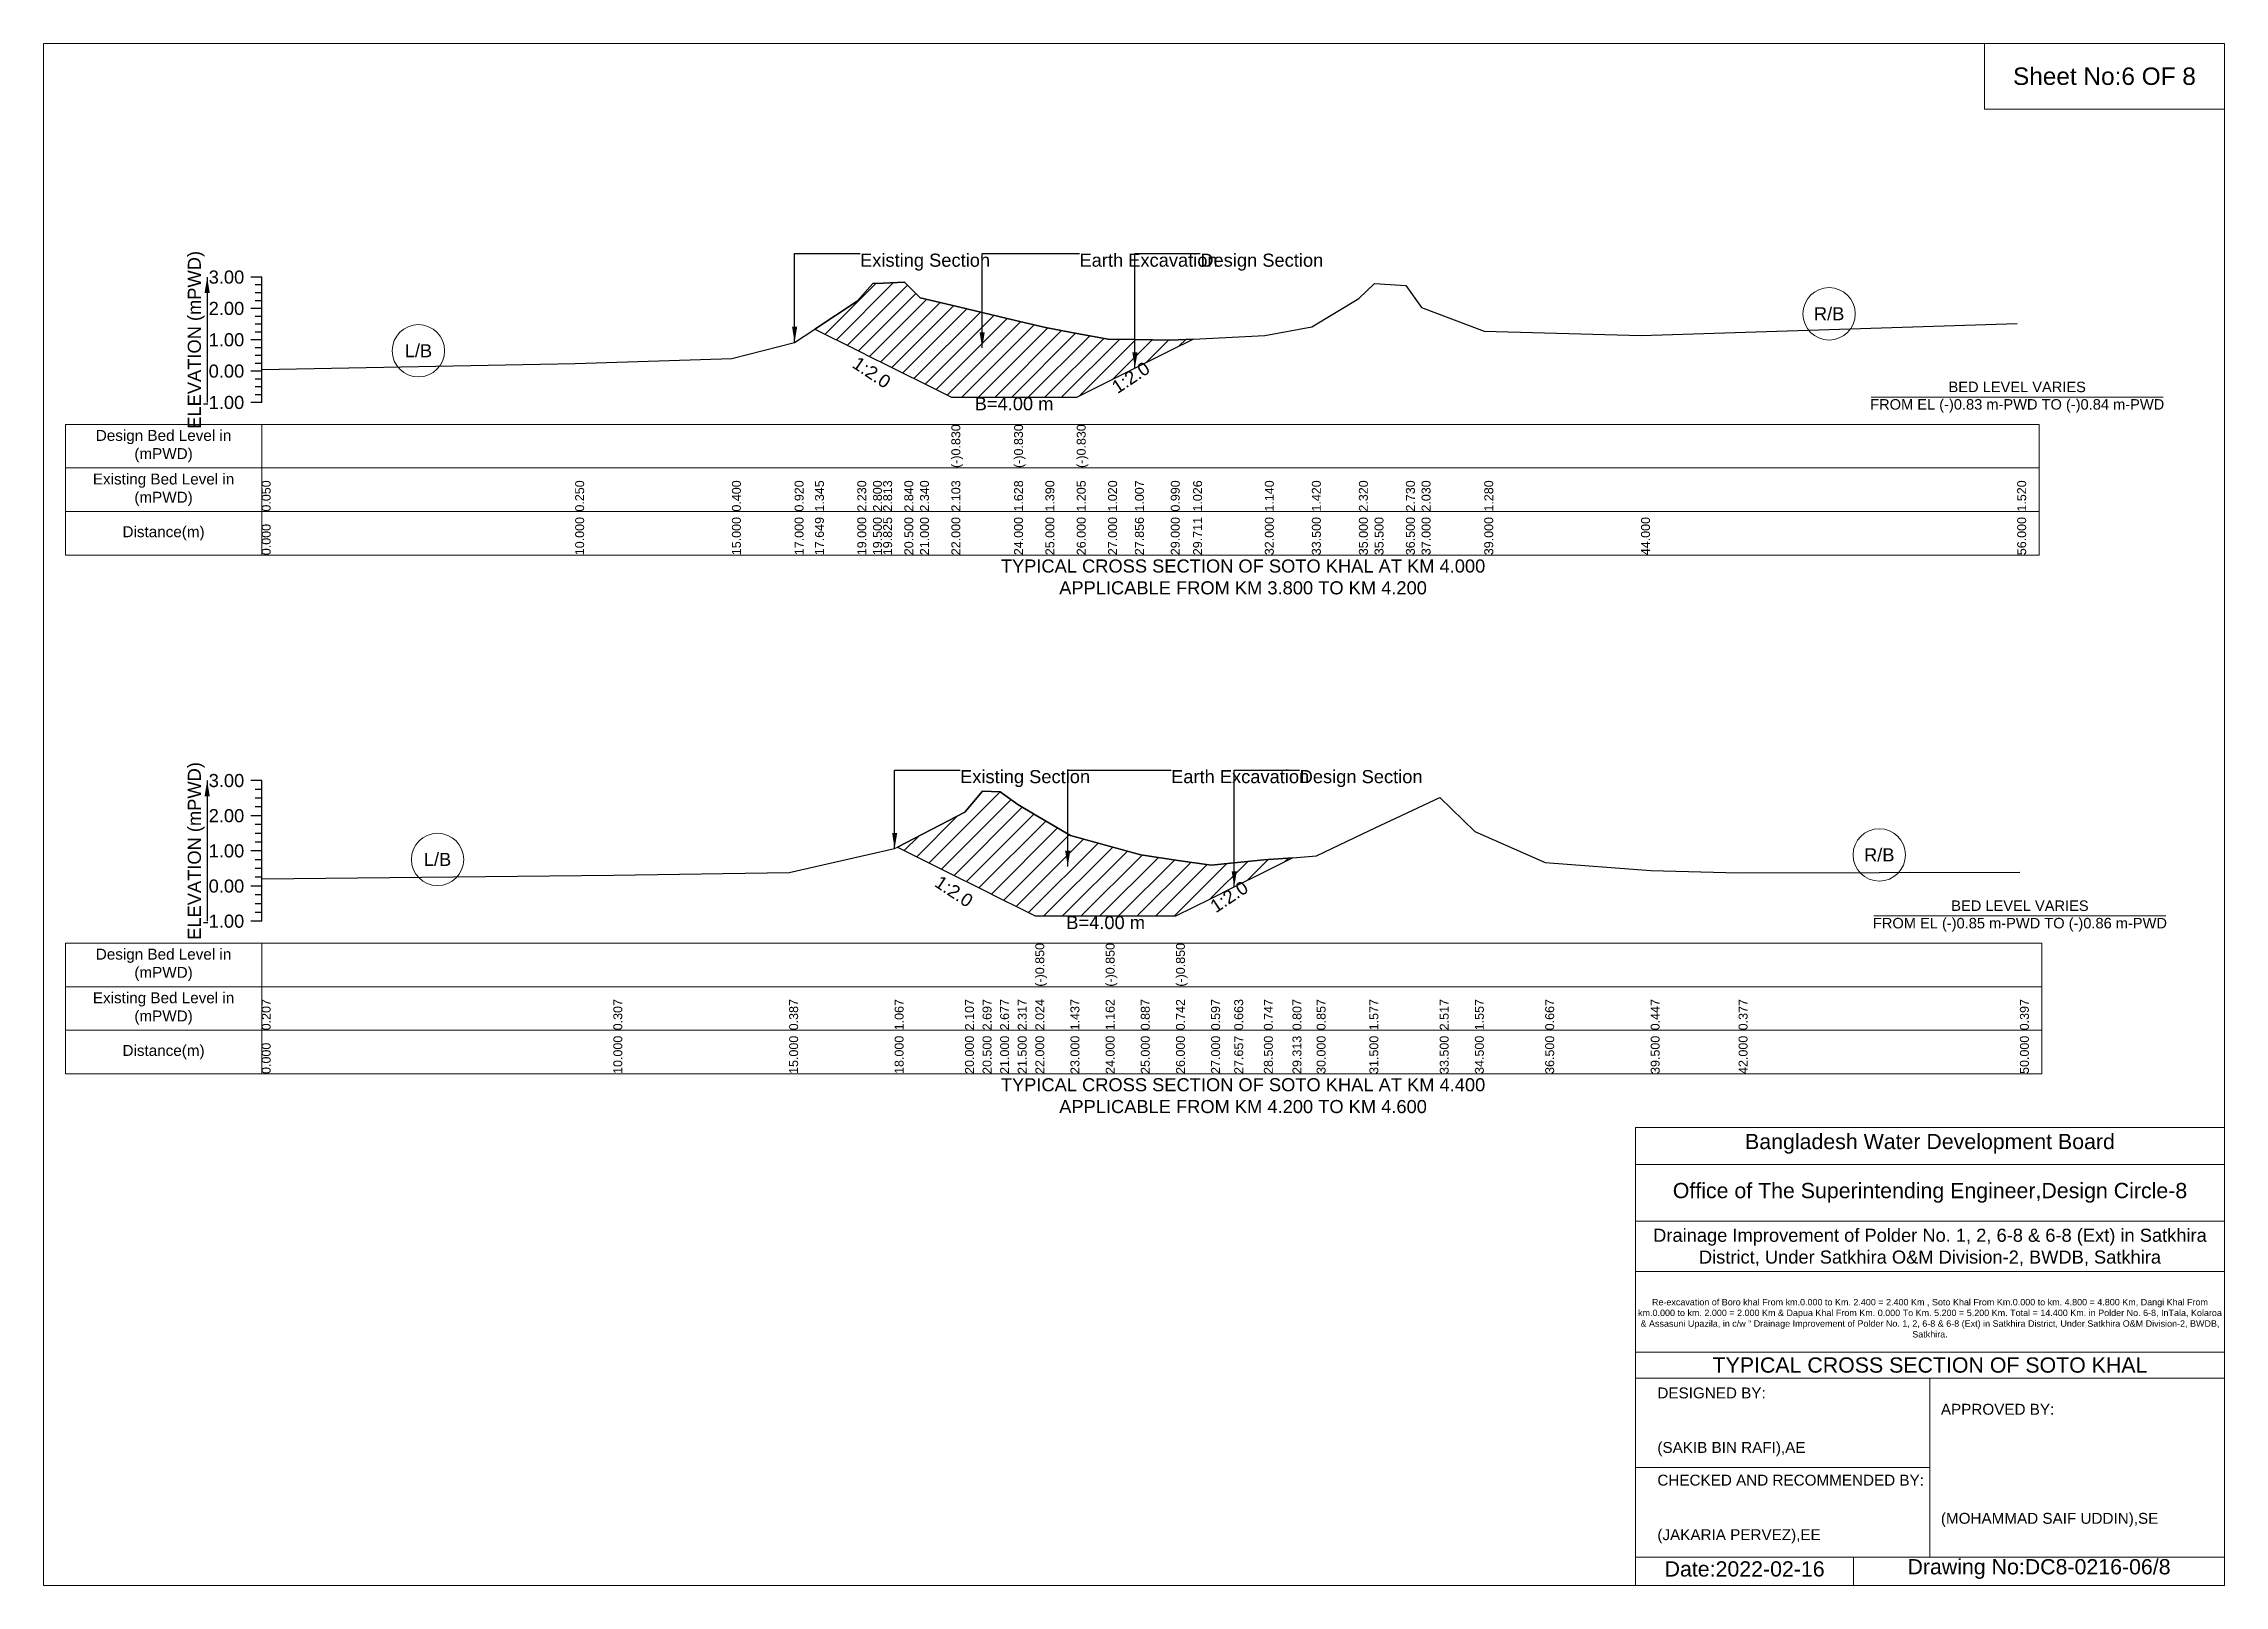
# Model space of a CAD drawing. Header units: inches. Extents: x 91000 to 408000, y -5656 to 0.
# Drawn here: x 150000 to 158000, y -5656 to 0 of the extents above; entities that cross this region are included whole.
import ezdxf

# ---------------------------------------------------------------- set-up
doc = ezdxf.new("R2010")
doc.units = ezdxf.units.IN
doc.header["$LTSCALE"] = 7
doc.header["$MEASUREMENT"] = 0
for name, color, linetype, lineweight in [('Cross section Data Border', 7, 'Continuous', 9), ('Cross Section Labels', 7, 'Continuous', 9), ('Existing_Bed_Level for Xsection', 7, 'Continuous', 25)]:
    doc.layers.add(name, color=color, linetype=linetype, lineweight=lineweight)
doc.styles.get("Standard").update_dxf_attribs({"font": 'arial.ttf'})
doc.dimstyles.get("Standard").update_dxf_attribs({"dimtxt": 45, "dimasz": 58, "dimexe": 0.18, "dimexo": 0.0625, "dimgap": 0.09, "dimtad": 0, "dimtih": 1, "dimtoh": 1, "dimdec": 4, "dimzin": 0, "dimdsep": 46, "dimtxsty": 'Standard', "dimcen": 0.09, "dimadec": 0, "dimazin": 0, "dimtfac": 1, "dimtdec": 4, "dimtofl": 0, "dimtmove": 0, "dimatfit": 3, "dimfxl": 1, "dimtolj": 1, "dimtzin": 0, "dimarcsym": 0})

msp = doc.modelspace()

# ---------------------------------------------------------------- texts
at = {"layer": 'Cross section Data Border', "char_height": 40, "width": 640, "attachment_point": 5}
for s, insert in [('Design Bed Level in (mPWD)', (150440, -1476.75)), ('Existing Bed Level in (mPWD)', (150440, -1636.75)), ('Distance(m)', (150440, -1796.75)), ('Design Bed Level in (mPWD)', (150440, -3379.703)), ('Existing Bed Level in (mPWD)', (150440, -3539.703)), ('Distance(m)', (150440, -3699.703))]:
    msp.add_mtext(s, dxfattribs=dict(at, insert=insert))
at = {"layer": 'Cross Section Labels'}
for s, insert, char_height, attachment_point in [('Sheet No:6 OF 8', (157560, -120), 64, 5), ('Existing Section', (152995, -770.5), 48, 1), ('Earth Excavation', (153800, -770.5), 48, 1), ('Design Section', (154243.38889, -770.5), 48, 1), ('R/B', (156550, -991.3), 48, 5), ('L/B', (151375, -1127), 48, 5), ('BED LEVEL VARIES ^JFROM EL (-)0.83 m-PWD TO (-)0.84 m-PWD', (157240, -1297.2), 38.4, 5), ('B=4.00 m', (153560, -1297.2), 48, 2), ('TYPICAL CROSS SECTION OF SOTO KHAL AT KM 4.000^JAPPLICABLE FROM KM 3.800 TO KM 4.200', (154400, -1956.75), 48, 5), ('Existing Section', (153362, -2665.003), 48, 1), ('Earth Excavation', (154136, -2665.003), 48, 1), ('Design Section', (154607.70664, -2665.003), 48, 1), ('R/B', (156734, -2976.28), 48, 5), ('L/B', (151445, -2993.05), 48, 5), ('B=4.00 m', (153896, -3200.353), 48, 2), ('BED LEVEL VARIES ^JFROM EL (-)0.85 m-PWD TO (-)0.86 m-PWD', (157250, -3200.353), 38.4, 5), ('TYPICAL CROSS SECTION OF SOTO KHAL AT KM 4.400^JAPPLICABLE FROM KM 4.200 TO KM 4.600', (154400, -3859.703), 48, 5), ('Bangladesh Water Development Board', (156920, -4036), 56, 5), ('Office of The Superintending Engineer,Design Circle-8', (156920, -4216), 56, 5)]:
    msp.add_mtext(s, dxfattribs=dict(at, insert=insert, char_height=char_height, attachment_point=attachment_point))
at = {"layer": 'Cross Section Labels', "char_height": 48, "attachment_point": 2}
for insert, rotation in [((153051.08766, -1186.49383), 326.309932474), ((153974.63889, -1204.88056), 33.690067526), ((153352.99853, -3090.10226), 326.309932474), ((154335.45664, -3109.62468), 33.690067526)]:
    msp.add_mtext('1:2.0', dxfattribs=dict(at, insert=insert, rotation=rotation))
at = {"layer": 'Cross Section Labels'}
for s, insert, char_height, width, attachment_point in [('Drainage Improvement of Polder No. 1, 2, 6-8 & 6-8 (Ext) in Satkhira District, Under Satkhira O&M Division-2, BWDB, Satkhira', (156920, -4416), 48, 2240, 5), ('Re-excavation of Boro khal From km.0.000 to Km. 2.400 = 2.400 Km , Soto Khal From Km.0.000 to km. 4.800 = 4.800 Km, Dangi Khal From km.0.000 to km. 2.000 = 2.000 Km & Dapua Khal From Km. 0.000 To Km. 5.200 = 5.200 Km. Total = 14.400 Km. in Polder No. 6-8, InTala, Kolaroa & Assasuni Upazila, in c/w “ Drainage Improvement of Polder No. 1, 2, 6-8 & 6-8 (Ext) in Satkhira District, Under Satkhira O&M Division-2, BWDB, Satkhira.', (156920, -4676), 23.56497918, 2160, 5), ('TYPICAL CROSS SECTION OF SOTO KHAL', (156920, -4848), 56, 2240, 5), ('DESIGNED BY:^J^J^J(SAKIB BIN RAFI),AE', (155920, -5056), 40, 1120, 4), ('APPROVED BY:^J^J^J^J^J^J(MOHAMMAD SAIF UDDIN),SE', (156960, -5216), 40, 1120, 4), ('CHECKED AND RECOMMENDED BY:^J^J^J(JAKARIA PERVEZ),EE', (155920, -5376), 40, 1120, 4), ('Date:2022-02-16', (156240, -5596), 56, 1120, 5), ('Drawing No:DC8-0216-06/8', (157320, -5596), 56, 1760, 5)]:
    msp.add_mtext(s, dxfattribs=dict(at, insert=insert, char_height=char_height, width=width, attachment_point=attachment_point))
at = {"layer": 'Existing_Bed_Level for Xsection', "rotation": 90}
for s, insert, char_height, attachment_point in [('ELEVATION (mPWD)', (150560, -1086.75), 48, 5), ('(-)0.830', (153330, -1556.75), 32.8, 1), ('(-)0.830', (153560, -1556.75), 32.8, 1), ('(-)0.830', (153790, -1556.75), 32.8, 1), ('0.050', (150800, -1716.75), 32.8, 1), ('0.250', (151950, -1716.75), 32.8, 1), ('0.400', (152525, -1716.75), 32.8, 1), ('0.920', (152755, -1716.75), 32.8, 1), ('1.345', (152829.67532, -1716.75), 32.8, 1), ('2.230', (152985, -1716.75), 32.8, 1), ('2.800', (153042.5, -1716.75), 32.8, 1), ('2.813', (153079.83766, -1716.75), 32.8, 1), ('2.840', (153157.5, -1716.75), 32.8, 1), ('2.340', (153215, -1716.75), 32.8, 1), ('2.103', (153330, -1716.75), 32.8, 1), ('1.628', (153560, -1716.75), 32.8, 1), ('1.390', (153675, -1716.75), 32.8, 1), ('1.205', (153790, -1716.75), 32.8, 1), ('1.020', (153905, -1716.75), 32.8, 1), ('1.007', (154003.38889, -1716.75), 32.8, 1), ('0.990', (154135, -1716.75), 32.8, 1), ('1.026', (154216.77778, -1716.75), 32.8, 1), ('1.140', (154480, -1716.75), 32.8, 1), ('1.420', (154652.5, -1716.75), 32.8, 1), ('2.320', (154825, -1716.75), 32.8, 1), ('2.730', (154997.5, -1716.75), 32.8, 1), ('2.030', (155055, -1716.75), 32.8, 1), ('1.280', (155285, -1716.75), 32.8, 1), ('1.520', (157240, -1716.75), 32.8, 1), ('10.000', (151950, -1876.75), 32.8, 1), ('15.000', (152525, -1876.75), 32.8, 1), ('17.000', (152755, -1876.75), 32.8, 1), ('17.649', (152829.67532, -1876.75), 32.8, 1), ('19.000', (152985, -1876.75), 32.8, 1), ('19.500', (153042.5, -1876.75), 32.8, 1), ('19.825', (153079.83766, -1876.75), 32.8, 1), ('20.500', (153157.5, -1876.75), 32.8, 1), ('21.000', (153215, -1876.75), 32.8, 1), ('22.000', (153330, -1876.75), 32.8, 1), ('24.000', (153560, -1876.75), 32.8, 1), ('25.000', (153675, -1876.75), 32.8, 1), ('26.000', (153790, -1876.75), 32.8, 1), ('27.000', (153905, -1876.75), 32.8, 1), ('27.856', (154003.38889, -1876.75), 32.8, 1), ('29.000', (154135, -1876.75), 32.8, 1), ('29.711', (154216.77778, -1876.75), 32.8, 1), ('32.000', (154480, -1876.75), 32.8, 1), ('33.500', (154652.5, -1876.75), 32.8, 1), ('35.000', (154825, -1876.75), 32.8, 1), ('35.500', (154882.5, -1876.75), 32.8, 1), ('36.500', (154997.5, -1876.75), 32.8, 1), ('37.000', (155055, -1876.75), 32.8, 1), ('39.000', (155285, -1876.75), 32.8, 1), ('44.000', (155860, -1876.75), 32.8, 1), ('56.000', (157240, -1876.75), 32.8, 1), ('0.000', (150800, -1876.75), 32.8, 1), ('ELEVATION (mPWD)', (150560, -2961.703), 48, 5), ('(-)0.850', (153638, -3459.703), 32.8, 1), ('(-)0.850', (153896, -3459.703), 32.8, 1), ('(-)0.850', (154154, -3459.703), 32.8, 1), ('0.207', (150800, -3619.703), 32.8, 1), ('0.307', (152090, -3619.703), 32.8, 1), ('0.387', (152735, -3619.703), 32.8, 1), ('1.067', (153122, -3619.703), 32.8, 1), ('2.107', (153380, -3619.703), 32.8, 1), ('2.697', (153444.5, -3619.703), 32.8, 1), ('2.677', (153509, -3619.703), 32.8, 1), ('2.317', (153573.5, -3619.703), 32.8, 1), ('2.024', (153638, -3619.703), 32.8, 1), ('1.437', (153767, -3619.703), 32.8, 1), ('1.162', (153896, -3619.703), 32.8, 1), ('0.887', (154025, -3619.703), 32.8, 1), ('0.742', (154154, -3619.703), 32.8, 1), ('0.597', (154283, -3619.703), 32.8, 1), ('0.663', (154367.70664, -3619.703), 32.8, 1), ('0.747', (154476.5, -3619.703), 32.8, 1), ('0.807', (154581.41328, -3619.703), 32.8, 1), ('0.857', (154670, -3619.703), 32.8, 1), ('1.577', (154863.5, -3619.703), 32.8, 1), ('2.517', (155121.5, -3619.703), 32.8, 1), ('1.557', (155250.5, -3619.703), 32.8, 1), ('0.667', (155508.5, -3619.703), 32.8, 1), ('0.447', (155895.5, -3619.703), 32.8, 1), ('0.377', (156218, -3619.703), 32.8, 1), ('0.397', (157250, -3619.703), 32.8, 1), ('0.000', (150800, -3779.703), 32.8, 1), ('10.000', (152090, -3779.703), 32.8, 1), ('15.000', (152735, -3779.703), 32.8, 1), ('18.000', (153122, -3779.703), 32.8, 1), ('20.000', (153380, -3779.703), 32.8, 1), ('20.500', (153444.5, -3779.703), 32.8, 1), ('21.000', (153509, -3779.703), 32.8, 1), ('21.500', (153573.5, -3779.703), 32.8, 1), ('22.000', (153638, -3779.703), 32.8, 1), ('23.000', (153767, -3779.703), 32.8, 1), ('24.000', (153896, -3779.703), 32.8, 1), ('25.000', (154025, -3779.703), 32.8, 1), ('26.000', (154154, -3779.703), 32.8, 1), ('27.000', (154283, -3779.703), 32.8, 1), ('27.657', (154367.70664, -3779.703), 32.8, 1), ('28.500', (154476.5, -3779.703), 32.8, 1), ('29.313', (154581.41328, -3779.703), 32.8, 1), ('30.000', (154670, -3779.703), 32.8, 1), ('31.500', (154863.5, -3779.703), 32.8, 1), ('33.500', (155121.5, -3779.703), 32.8, 1), ('34.500', (155250.5, -3779.703), 32.8, 1), ('36.500', (155508.5, -3779.703), 32.8, 1), ('39.500', (155895.5, -3779.703), 32.8, 1), ('42.000', (156218, -3779.703), 32.8, 1), ('50.000', (157250, -3779.703), 32.8, 1)]:
    msp.add_mtext(s, dxfattribs=dict(at, insert=insert, char_height=char_height, attachment_point=attachment_point))
at = {"layer": 'Existing_Bed_Level for Xsection', "char_height": 48, "attachment_point": 6}
for s, insert in [('3.00', (150736, -856.75)), ('2.00', (150736, -971.75)), ('1.00', (150736, -1086.75)), ('0.00', (150736, -1201.75)), ('-1.00', (150736, -1316.75)), ('3.00', (150736, -2703.703)), ('2.00', (150736, -2832.703)), ('1.00', (150736, -2961.703)), ('0.00', (150736, -3090.703)), ('-1.00', (150736, -3219.703))]:
    msp.add_mtext(s, dxfattribs=dict(at, insert=insert))

# ---------------------------------------------------------------- hatches: boundary and pattern name
at = {"layer": 'Existing_Bed_Level for Xsection'}
h = msp.add_hatch(dxfattribs=at)
h.set_pattern_fill('ANSI31', color=256, scale=345, style=0)
h.paths.add_polyline_path([(152829.67532, -1047.03766), (152985, -1124.7), (153042.5, -1153.45), (153079.83766, -1172.11883), (153157.5, -1210.95), (153215, -1239.7), (153330, -1297.2), (153560, -1297.2), (153675, -1297.2), (153790, -1297.2), (153905, -1239.7), (154003.38889, -1190.50556), (154135, -1124.7), (154216.77778, -1083.81111), (154135, -1087.9), (154003.38889, -1085.92583), (153905, -1084.45), (153790, -1063.175), (153675, -1041.9), (153560, -1014.5875), (153330, -959.9625), (153215, -932.65), (153157.5, -875.15), (153079.83766, -878.25649), (153042.5, -879.75), (152985, -945.3)])
h = msp.add_hatch(dxfattribs=at)
h.set_pattern_fill('ANSI31', color=256, scale=387, style=0)
h.paths.add_polyline_path([(153132.49706, -2947.60153), (153380, -3071.353), (153385.24853, -3073.97726), (153444.5, -3103.603), (153509, -3135.853), (153573.5, -3168.103), (153638, -3200.353), (153767, -3200.353), (153896, -3200.353), (154025, -3200.353), (154154, -3200.353), (154283, -3135.853), (154367.70664, -3093.49968), (154476.5, -3039.103), (154581.41328, -2986.64636), (154476.5, -2994.34), (154367.70664, -3005.21934), (154283, -3013.69), (154154, -2994.985), (154025, -2976.28), (153896, -2940.805), (153767, -2905.33), (153638, -2829.65), (153573.5, -2791.81), (153509, -2745.37), (153444.5, -2742.79), (153385.24853, -2812.70674), (153380, -2818.9)])

# ---------------------------------------------------------------- linework, layer by layer
at = {"layer": 'Cross section Data Border'}
for points in [[(150080, -1396.75), (157320, -1396.75), (157320, -1876.75), (150080, -1876.75)], [(150080, -3299.703), (157330, -3299.703), (157330, -3779.703), (150080, -3779.703)]]:
    msp.add_lwpolyline(points, close=True, dxfattribs=at)
for points in [[(150800, -1396.75), (150800, -1876.75)], [(150080, -1556.75), (157320, -1556.75)], [(150080, -1716.75), (157320, -1716.75)], [(150800, -3299.703), (150800, -3779.703)], [(150080, -3459.703), (157330, -3459.703)], [(150080, -3619.703), (157330, -3619.703)]]:
    msp.add_lwpolyline(points, dxfattribs=at)
at = {"layer": 'Cross Section Labels'}
for points in [[(150000, 0), (158000, 0), (158000, -5656), (150000, -5656)], [(157120, 0), (158000, 0), (158000, -240), (157120, -240)]]:
    msp.add_lwpolyline(points, close=True, dxfattribs=at)
for points in [[(156704.19427, -1297.2), (157775.80573, -1297.2)], [(156714.19427, -3200.353), (157785.80573, -3200.353)], [(155840, -5656), (155840, -3976), (158000, -3976)], [(155840, -4112), (158000, -4112)], [(155840, -4320), (158000, -4320)], [(155840, -4504), (158000, -4504)], [(155840, -4800), (158000, -4800)], [(155840, -4896), (158000, -4896)], [(156920, -4896), (156920, -5552)], [(155840, -5224), (156920, -5224)], [(155840, -5552), (158000, -5552)], [(156640, -5552), (156640, -5656)]]:
    msp.add_lwpolyline(points, dxfattribs=at)
for centre in [(156550, -991.3), (151375, -1127), (151445, -2993.05), (156734, -2976.28)]:
    msp.add_circle(centre, 96, dxfattribs=at)
at = {"layer": 'Existing_Bed_Level for Xsection'}
for points in [[(150800, -856.75), (150760, -856.75)], [(150800, -1316.75), (150800, -1201.75), (150800, -1086.75), (150800, -971.75), (150800, -856.75)], [(150800, -1196), (151950, -1173), (152525, -1155.75), (152755, -1095.95), (152829.67532, -1047.03766), (152985, -945.3), (153042.5, -879.75), (153079.83766, -878.25649), (153157.5, -875.15), (153215, -932.65), (153330, -959.9625), (153330, -959.9625), (153560, -1014.5875), (153560, -1014.5875), (153675, -1041.9), (153790, -1063.175), (153790, -1063.175), (153905, -1084.45), (154003.38889, -1085.92583), (154135, -1087.9), (154216.77778, -1083.81111), (154480, -1070.65), (154652.5, -1038.45), (154825, -934.95), (154882.5, -879.75), (154997.5, -887.8), (155055, -968.3), (155285, -1054.55), (155860, -1070.65), (157240, -1026.95)], [(150800, -885.5), (150776, -885.5)], [(150800, -914.25), (150776, -914.25)], [(150800, -943), (150776, -943)], [(150800, -971.75), (150760, -971.75)], [(150800, -1000.5), (150776, -1000.5)], [(150800, -1029.25), (150776, -1029.25)], [(150800, -1086.75), (150760, -1086.75)], [(150800, -1058), (150776, -1058)], [(150800, -1115.5), (150776, -1115.5)], [(150800, -1144.25), (150776, -1144.25)], [(150800, -1173), (150776, -1173)], [(150800, -1201.75), (150760, -1201.75)], [(150800, -1230.5), (150776, -1230.5)], [(150800, -1259.25), (150776, -1259.25)], [(150800, -1316.75), (150760, -1316.75)], [(150800, -1288), (150776, -1288)], [(150800, -2703.703), (150760, -2703.703)], [(150800, -3219.703), (150800, -3090.703), (150800, -2961.703), (150800, -2832.703), (150800, -2703.703)], [(150800, -2735.953), (150776, -2735.953)], [(150800, -2768.203), (150776, -2768.203)], [(150800, -3064), (152090, -3051.1), (152735, -3040.78), (153122, -2953.06), (153132.49706, -2947.60153), (153380, -2818.9), (153385.24853, -2812.70674), (153444.5, -2742.79), (153509, -2745.37), (153573.5, -2791.81), (153638, -2829.65), (153638, -2829.65), (153767, -2905.33), (153896, -2940.805), (153896, -2940.805), (154025, -2976.28), (154154, -2994.985), (154154, -2994.985), (154283, -3013.69), (154367.70664, -3005.21934), (154476.5, -2994.34), (154581.41328, -2986.64636), (154670, -2980.15), (154863.5, -2887.27), (155121.5, -2766.01), (155250.5, -2889.85), (155508.5, -3004.66), (155895.5, -3033.04), (156218, -3042.07), (157250, -3039.49)], [(150800, -2832.703), (150760, -2832.703)], [(150800, -2800.453), (150776, -2800.453)], [(150800, -2864.953), (150776, -2864.953)], [(150800, -2897.203), (150776, -2897.203)], [(150800, -2929.453), (150776, -2929.453)], [(150800, -2961.703), (150760, -2961.703)], [(150800, -2993.953), (150776, -2993.953)], [(150800, -3026.203), (150776, -3026.203)], [(150800, -3090.703), (150760, -3090.703)], [(150800, -3058.453), (150776, -3058.453)], [(150800, -3122.953), (150776, -3122.953)], [(150800, -3155.203), (150776, -3155.203)], [(150800, -3187.453), (150776, -3187.453)], [(150800, -3219.703), (150760, -3219.703)]]:
    msp.add_lwpolyline(points, dxfattribs=at)
for points in [[(152829.67532, -1047.03766), (152829.67532, -1047.03766), (152985, -1124.7), (153042.5, -1153.45), (153079.83766, -1172.11883), (153157.5, -1210.95), (153215, -1239.7), (153330, -1297.2), (153330, -1297.2), (153560, -1297.2), (153560, -1297.2), (153675, -1297.2), (153790, -1297.2), (153790, -1297.2), (153905, -1239.7), (154003.38889, -1190.50556), (154135, -1124.7), (154216.77778, -1083.81111), (154135, -1087.9), (154003.38889, -1085.92583), (153905, -1084.45), (153790, -1063.175), (153790, -1063.175), (153675, -1041.9), (153560, -1014.5875), (153560, -1014.5875), (153330, -959.9625), (153330, -959.9625), (153215, -932.65), (153157.5, -875.15), (153079.83766, -878.25649), (153042.5, -879.75), (152985, -945.3), (152829.67532, -1047.03766)], [(153132.49706, -2947.60153), (153132.49706, -2947.60153), (153380, -3071.353), (153385.24853, -3073.97726), (153444.5, -3103.603), (153509, -3135.853), (153573.5, -3168.103), (153638, -3200.353), (153638, -3200.353), (153767, -3200.353), (153896, -3200.353), (153896, -3200.353), (154025, -3200.353), (154154, -3200.353), (154154, -3200.353), (154283, -3135.853), (154367.70664, -3093.49968), (154476.5, -3039.103), (154581.41328, -2986.64636), (154581.41328, -2986.64636), (154581.41328, -2986.64636), (154476.5, -2994.34), (154367.70664, -3005.21934), (154283, -3013.69), (154154, -2994.985), (154154, -2994.985), (154025, -2976.28), (153896, -2940.805), (153896, -2940.805), (153767, -2905.33), (153638, -2829.65), (153638, -2829.65), (153573.5, -2791.81), (153509, -2745.37), (153444.5, -2742.79), (153385.24853, -2812.70674), (153380, -2818.9), (153132.49706, -2947.60153)]]:
    msp.add_lwpolyline(points, close=True, dxfattribs=at)

msp.set_redraw_order([(e.dxf.handle, doc.entitydb.next_handle()) for e in msp.query("TEXT MTEXT ATTDEF DIMENSION ARC_DIMENSION")])  # texts and dimensions are drawn at this point

# ---------------------------------------------------------------- leaders
at = {"layer": 'Cross Section Labels', "annotation_type": 0, "has_hookline": 1, "hookline_direction": 0}
for points, text_width in [([(152755, -1095.95), (152755, -770.5), (152994.91, -770.5)], 467.16508), ([(153443.01631, -1116.55936), (153443.01631, -770.5), (153799.91, -770.5)], 496.99318), ([(154003.38889, -1190.50556), (154003.38889, -770.5), (154243.29889, -770.5)], 441.23329), ([(153122, -2953.06), (153122, -2665.003), (153361.91, -2665.003)], 467.16508), ([(153756.90987, -3018.72997), (153756.90987, -2665.003), (154135.91, -2665.003)], 496.99318), ([(154367.70664, -3093.49968), (154367.70664, -2665.003), (154607.61664, -2665.003)], 441.23329)]:
    msp.add_leader(points, dimstyle='Standard', override={"dimasz": 57.6}, dxfattribs=dict(at, text_width=text_width))
at = {"layer": 'Existing_Bed_Level for Xsection'}
for points in [[(150600, -856.75), (150600, -1316.75)], [(150600, -2703.703), (150600, -3219.703)]]:
    msp.add_leader(points, dimstyle='Standard', override={"dimasz": 57.6}, dxfattribs=at)

doc.saveas('drawing.dxf')
